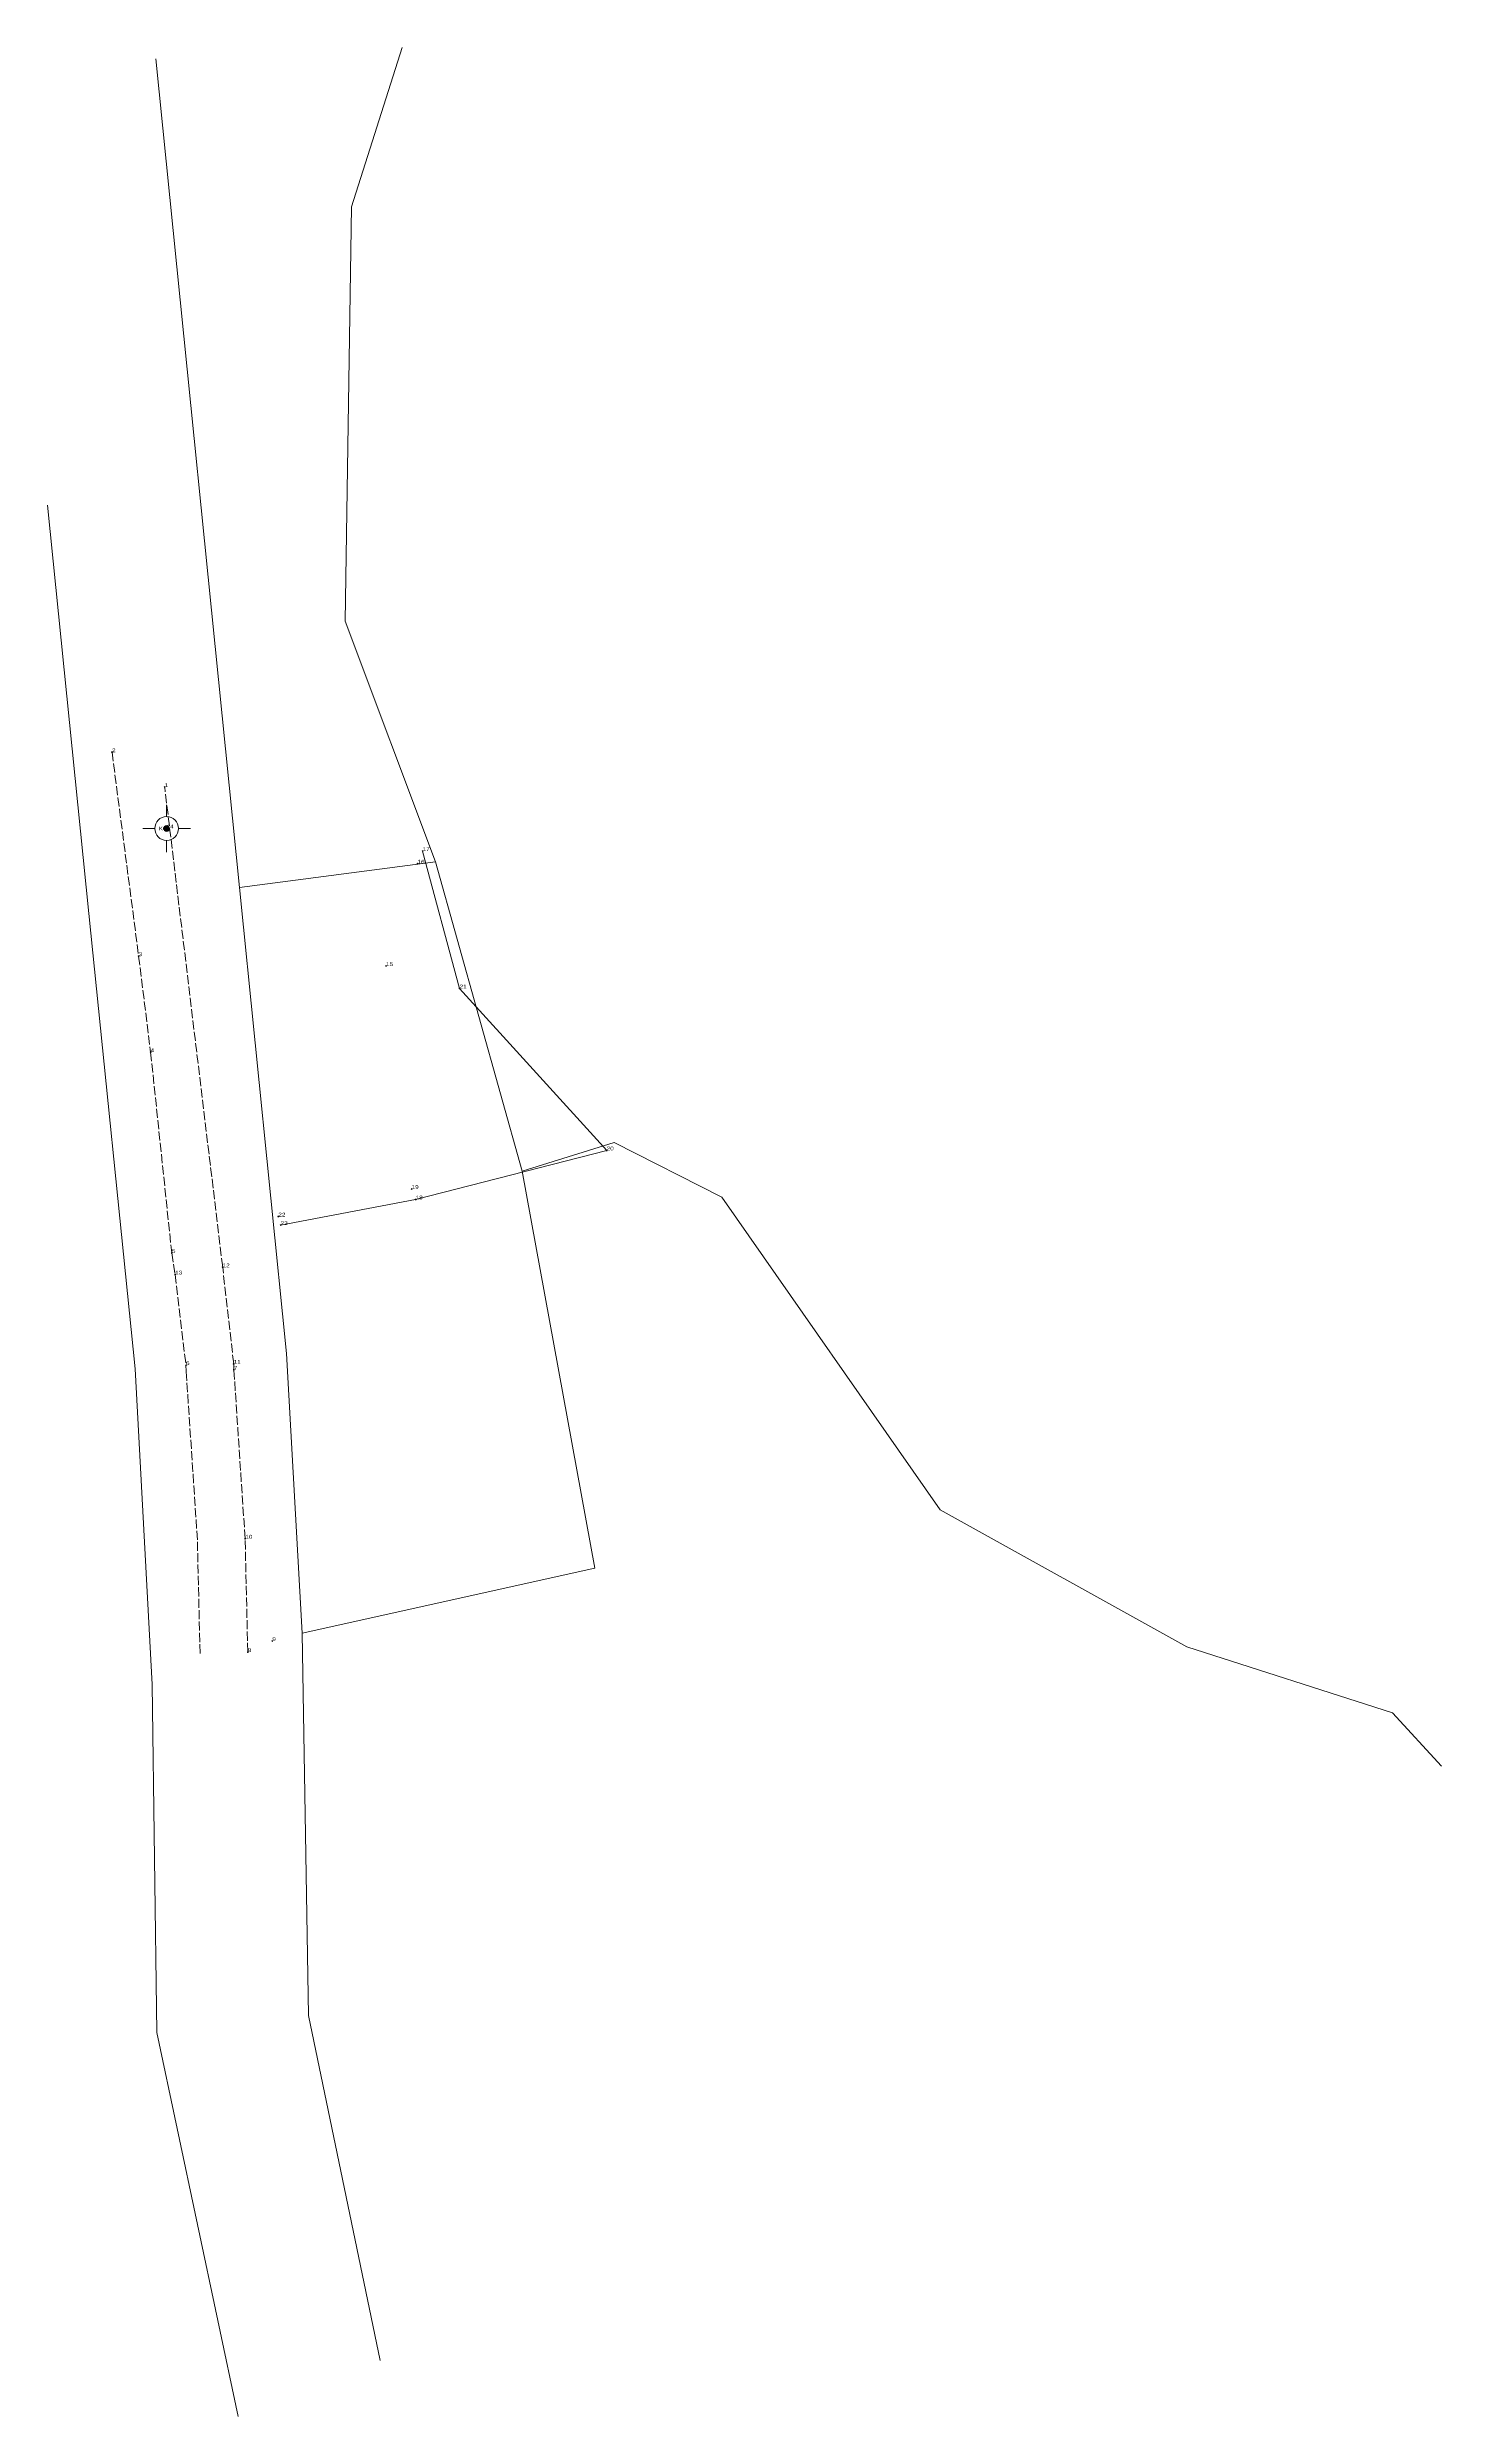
# Model space of a CAD drawing. Header units: metres. Extents: x 548025 to 549900, y 1837473 to 1838819.
# Drawn here: x 549826.6 to 549899.9, y 1837791 to 1837915.7 of the extents above; entities that cross this region are included whole.
import ezdxf
from ezdxf.enums import TextEntityAlignment as Align

# ---------------------------------------------------------------- set-up
doc = ezdxf.new("R2010")
doc.units = ezdxf.units.M
doc.header["$LTSCALE"] = 0.08
doc.header["$PDMODE"] = 32
doc.header["$PDSIZE"] = 0.04
doc.linetypes.add('LONG_DASHED', pattern=[7.5, 6, -1.5])
for name, color, linetype, lineweight in [('10', 7, 'Continuous', 13), ('23', 7, 'Continuous', 13), ('7', 7, 'Continuous', 13)]:
    doc.layers.add(name, color=color, linetype=linetype, lineweight=lineweight)
doc.layers.add('12', color=7, linetype='Continuous')
doc.layers.add('9', color=7, linetype='Continuous')

msp = doc.modelspace()

# ---------------------------------------------------------------- hatches: boundary and pattern name
at = {"layer": '7'}
msp.add_hatch(color=256, dxfattribs=at).paths.add_polyline_path([(549832.88247, 1837874.42752, 1), (549832.88247, 1837874.72752, 1)])
msp.add_hatch(color=256, dxfattribs=at).paths.add_polyline_path([(549832.88247, 1837874.42752, 1), (549832.88247, 1837874.72752, 1)])

# ---------------------------------------------------------------- linework, layer by layer
at = {"layer": '10'}
for p, q in [((549836.71, 1837871.47), (549847.02, 1837872.83)), ((549836.71, 1837871.47), (549847.02, 1837872.83)), ((549846.35, 1837873.39), (549848.29, 1837866.16)), ((549846.35, 1837873.39), (549848.29, 1837866.16)), ((549847.02, 1837872.83), (549851.59, 1837856.55)), ((549847.02, 1837872.83), (549851.59, 1837856.55)), ((549848.29, 1837866.16), (549856.03, 1837857.63)), ((549848.29, 1837866.16), (549856.03, 1837857.63)), ((549851.59, 1837856.55), (549855.41, 1837835.65)), ((549851.59, 1837856.55), (549855.41, 1837835.65)), ((549855.41, 1837835.65), (549840.01, 1837832.23)), ((549855.41, 1837835.65), (549840.01, 1837832.23))]:
    msp.add_line(p, q, dxfattribs=at)
for points in [[(549847.02, 1837872.83), (549842.28, 1837885.49), (549842.61, 1837907.29), (549845.28, 1837915.68)], [(549847.02, 1837872.83), (549842.28, 1837885.49), (549842.61, 1837907.29), (549845.28, 1837915.68)], [(549851.59, 1837856.55), (549856.42, 1837858.06), (549862.08, 1837855.18), (549873.57, 1837838.73), (549886.55, 1837831.52), (549897.37, 1837828.05), (549899.95, 1837825.23)], [(549851.59, 1837856.55), (549856.42, 1837858.06), (549862.08, 1837855.18), (549873.57, 1837838.73), (549886.55, 1837831.52), (549897.37, 1837828.05), (549899.95, 1837825.23)], [(549838.88, 1837853.71), (549845.98, 1837855.06), (549856.03, 1837857.63)], [(549838.88, 1837853.71), (549845.98, 1837855.06), (549856.03, 1837857.63)]]:
    msp.add_lwpolyline(points, dxfattribs=at)
at = {"layer": '23'}
msp.add_line((549832.31, 1837915.08), (549836.71, 1837871.47), dxfattribs=at)
msp.add_line((549832.31, 1837915.08), (549836.71, 1837871.47), dxfattribs=at)
for points in [[(549826.61, 1837891.59), (549828.79, 1837870.1), (549831.22, 1837846.14), (549832.12, 1837829.53)], [(549826.61, 1837891.59), (549828.79, 1837870.1), (549831.22, 1837846.14), (549832.12, 1837829.53)], [(549836.71, 1837871.47), (549839.18, 1837846.95), (549840.01, 1837832.23)], [(549836.71, 1837871.47), (549839.18, 1837846.95), (549840.01, 1837832.23)], [(549840.01, 1837832.23), (549840.34, 1837812.11), (549844.11, 1837793.97)], [(549840.01, 1837832.23), (549840.34, 1837812.11), (549844.11, 1837793.97)], [(549832.12, 1837829.53), (549832.36, 1837811.23), (549836.65, 1837791.01)], [(549832.12, 1837829.53), (549832.36, 1837811.23), (549836.65, 1837791.01)]]:
    msp.add_lwpolyline(points, dxfattribs=at)
at = {"layer": '23', "linetype": 'LONG_DASHED'}
for points in [[(549830.01, 1837878.59), (549831.41, 1837867.86), (549832.04, 1837862.81), (549833.15, 1837852.24), (549833.33, 1837851.11), (549833.9, 1837846.33)], [(549830.01, 1837878.59), (549831.41, 1837867.86), (549832.04, 1837862.81), (549833.15, 1837852.24), (549833.33, 1837851.11), (549833.9, 1837846.33)], [(549837.15, 1837831.24), (549837.01, 1837837.21), (549836.42, 1837846.1), (549836.41, 1837846.41), (549835.83, 1837851.49), (549832.78, 1837876.76)], [(549837.15, 1837831.24), (549837.01, 1837837.21), (549836.42, 1837846.1), (549836.41, 1837846.41), (549835.83, 1837851.49), (549832.78, 1837876.76)], [(549834.64, 1837831.17), (549834.5, 1837837.14), (549833.91, 1837846.03), (549833.9, 1837846.33)], [(549834.64, 1837831.17), (549834.5, 1837837.14), (549833.91, 1837846.03), (549833.9, 1837846.33)]]:
    msp.add_lwpolyline(points, dxfattribs=at)
at = {"layer": '7'}
for p, q in [((549832.88, 1837875.2), (549832.88, 1837875.83)), ((549832.88, 1837875.2), (549832.88, 1837875.83)), ((549832.26, 1837874.58), (549831.63, 1837874.58)), ((549832.26, 1837874.58), (549831.63, 1837874.58)), ((549832.88, 1837873.33), (549832.88, 1837873.95)), ((549832.88, 1837873.33), (549832.88, 1837873.95)), ((549834.13, 1837874.58), (549833.51, 1837874.58)), ((549834.13, 1837874.58), (549833.51, 1837874.58))]:
    msp.add_line(p, q, dxfattribs=at)
for radius in [0.625, 0.625, 0.15, 0.15]:
    msp.add_circle((549832.88247, 1837874.57752), radius, dxfattribs=at)
for p in [(549830.01, 1837878.59), (549832.78, 1837876.76), (549846.08, 1837872.73), (549846.35, 1837873.39), (549831.41, 1837867.86), (549844.42, 1837867.34), (549848.29, 1837866.16), (549832.04, 1837862.81), (549856.03, 1837857.63), (549845.77, 1837855.61), (549838.76, 1837854.16), (549845.98, 1837855.06), (549838.88, 1837853.71), (549833.15, 1837852.24), (549835.83, 1837851.49), (549833.33, 1837851.11), (549833.9, 1837846.33), (549836.41, 1837846.41), (549836.42, 1837846.1), (549837.01, 1837837.21), (549838.44, 1837831.82), (549837.15, 1837831.24)]:
    msp.add_point(p, dxfattribs=at)

# ---------------------------------------------------------------- texts
at = {"layer": '12', "width": 1.25}
for s, p in [('2', (549830.01, 1837878.59)), ('2', (549830.01, 1837878.59)), ('1', (549832.78, 1837876.76)), ('1', (549832.78, 1837876.76)), ('16', (549846.08, 1837872.73)), ('16', (549846.08, 1837872.73)), ('17', (549846.35, 1837873.39)), ('17', (549846.35, 1837873.39)), ('3', (549831.41, 1837867.86)), ('3', (549831.41, 1837867.86)), ('15', (549844.42, 1837867.34)), ('15', (549844.42, 1837867.34)), ('21', (549848.29, 1837866.16)), ('21', (549848.29, 1837866.16)), ('4', (549832.04, 1837862.81)), ('4', (549832.04, 1837862.81)), ('20', (549856.03, 1837857.64)), ('20', (549856.03, 1837857.64)), ('19', (549845.77, 1837855.61)), ('19', (549845.77, 1837855.61)), ('18', (549845.98, 1837855.06)), ('18', (549845.98, 1837855.06)), ('22', (549838.76, 1837854.16)), ('22', (549838.76, 1837854.16)), ('23', (549838.88, 1837853.71)), ('23', (549838.88, 1837853.71)), ('5', (549833.16, 1837852.24)), ('5', (549833.16, 1837852.24)), ('12', (549835.83, 1837851.49)), ('12', (549835.83, 1837851.49)), ('13', (549833.33, 1837851.11)), ('13', (549833.33, 1837851.11)), ('6', (549833.9, 1837846.34)), ('6', (549833.9, 1837846.34)), ('11', (549836.41, 1837846.41)), ('11', (549836.41, 1837846.41)), ('7', (549836.42, 1837846.1)), ('7', (549836.42, 1837846.1)), ('10', (549837.02, 1837837.21)), ('10', (549837.02, 1837837.21)), ('9', (549838.44, 1837831.82)), ('9', (549838.44, 1837831.82)), ('8', (549837.15, 1837831.24)), ('8', (549837.15, 1837831.24))]:
    msp.add_text(s, height=0.2, dxfattribs=at).set_placement(p)
at = {"layer": '7', "width": 1.25}
msp.add_text('14', height=0.2, dxfattribs=at).set_placement((549832.88, 1837874.58))
msp.add_text('14', height=0.2, dxfattribs=at).set_placement((549832.88, 1837874.58))
at = {"layer": '9', "width": 1.1}
msp.add_text('KC', height=0.2, dxfattribs=at).set_placement((549832.89, 1837874.48), align=Align.RIGHT)
msp.add_text('KC', height=0.2, dxfattribs=at).set_placement((549832.89, 1837874.48), align=Align.RIGHT)

doc.saveas('drawing.dxf')
